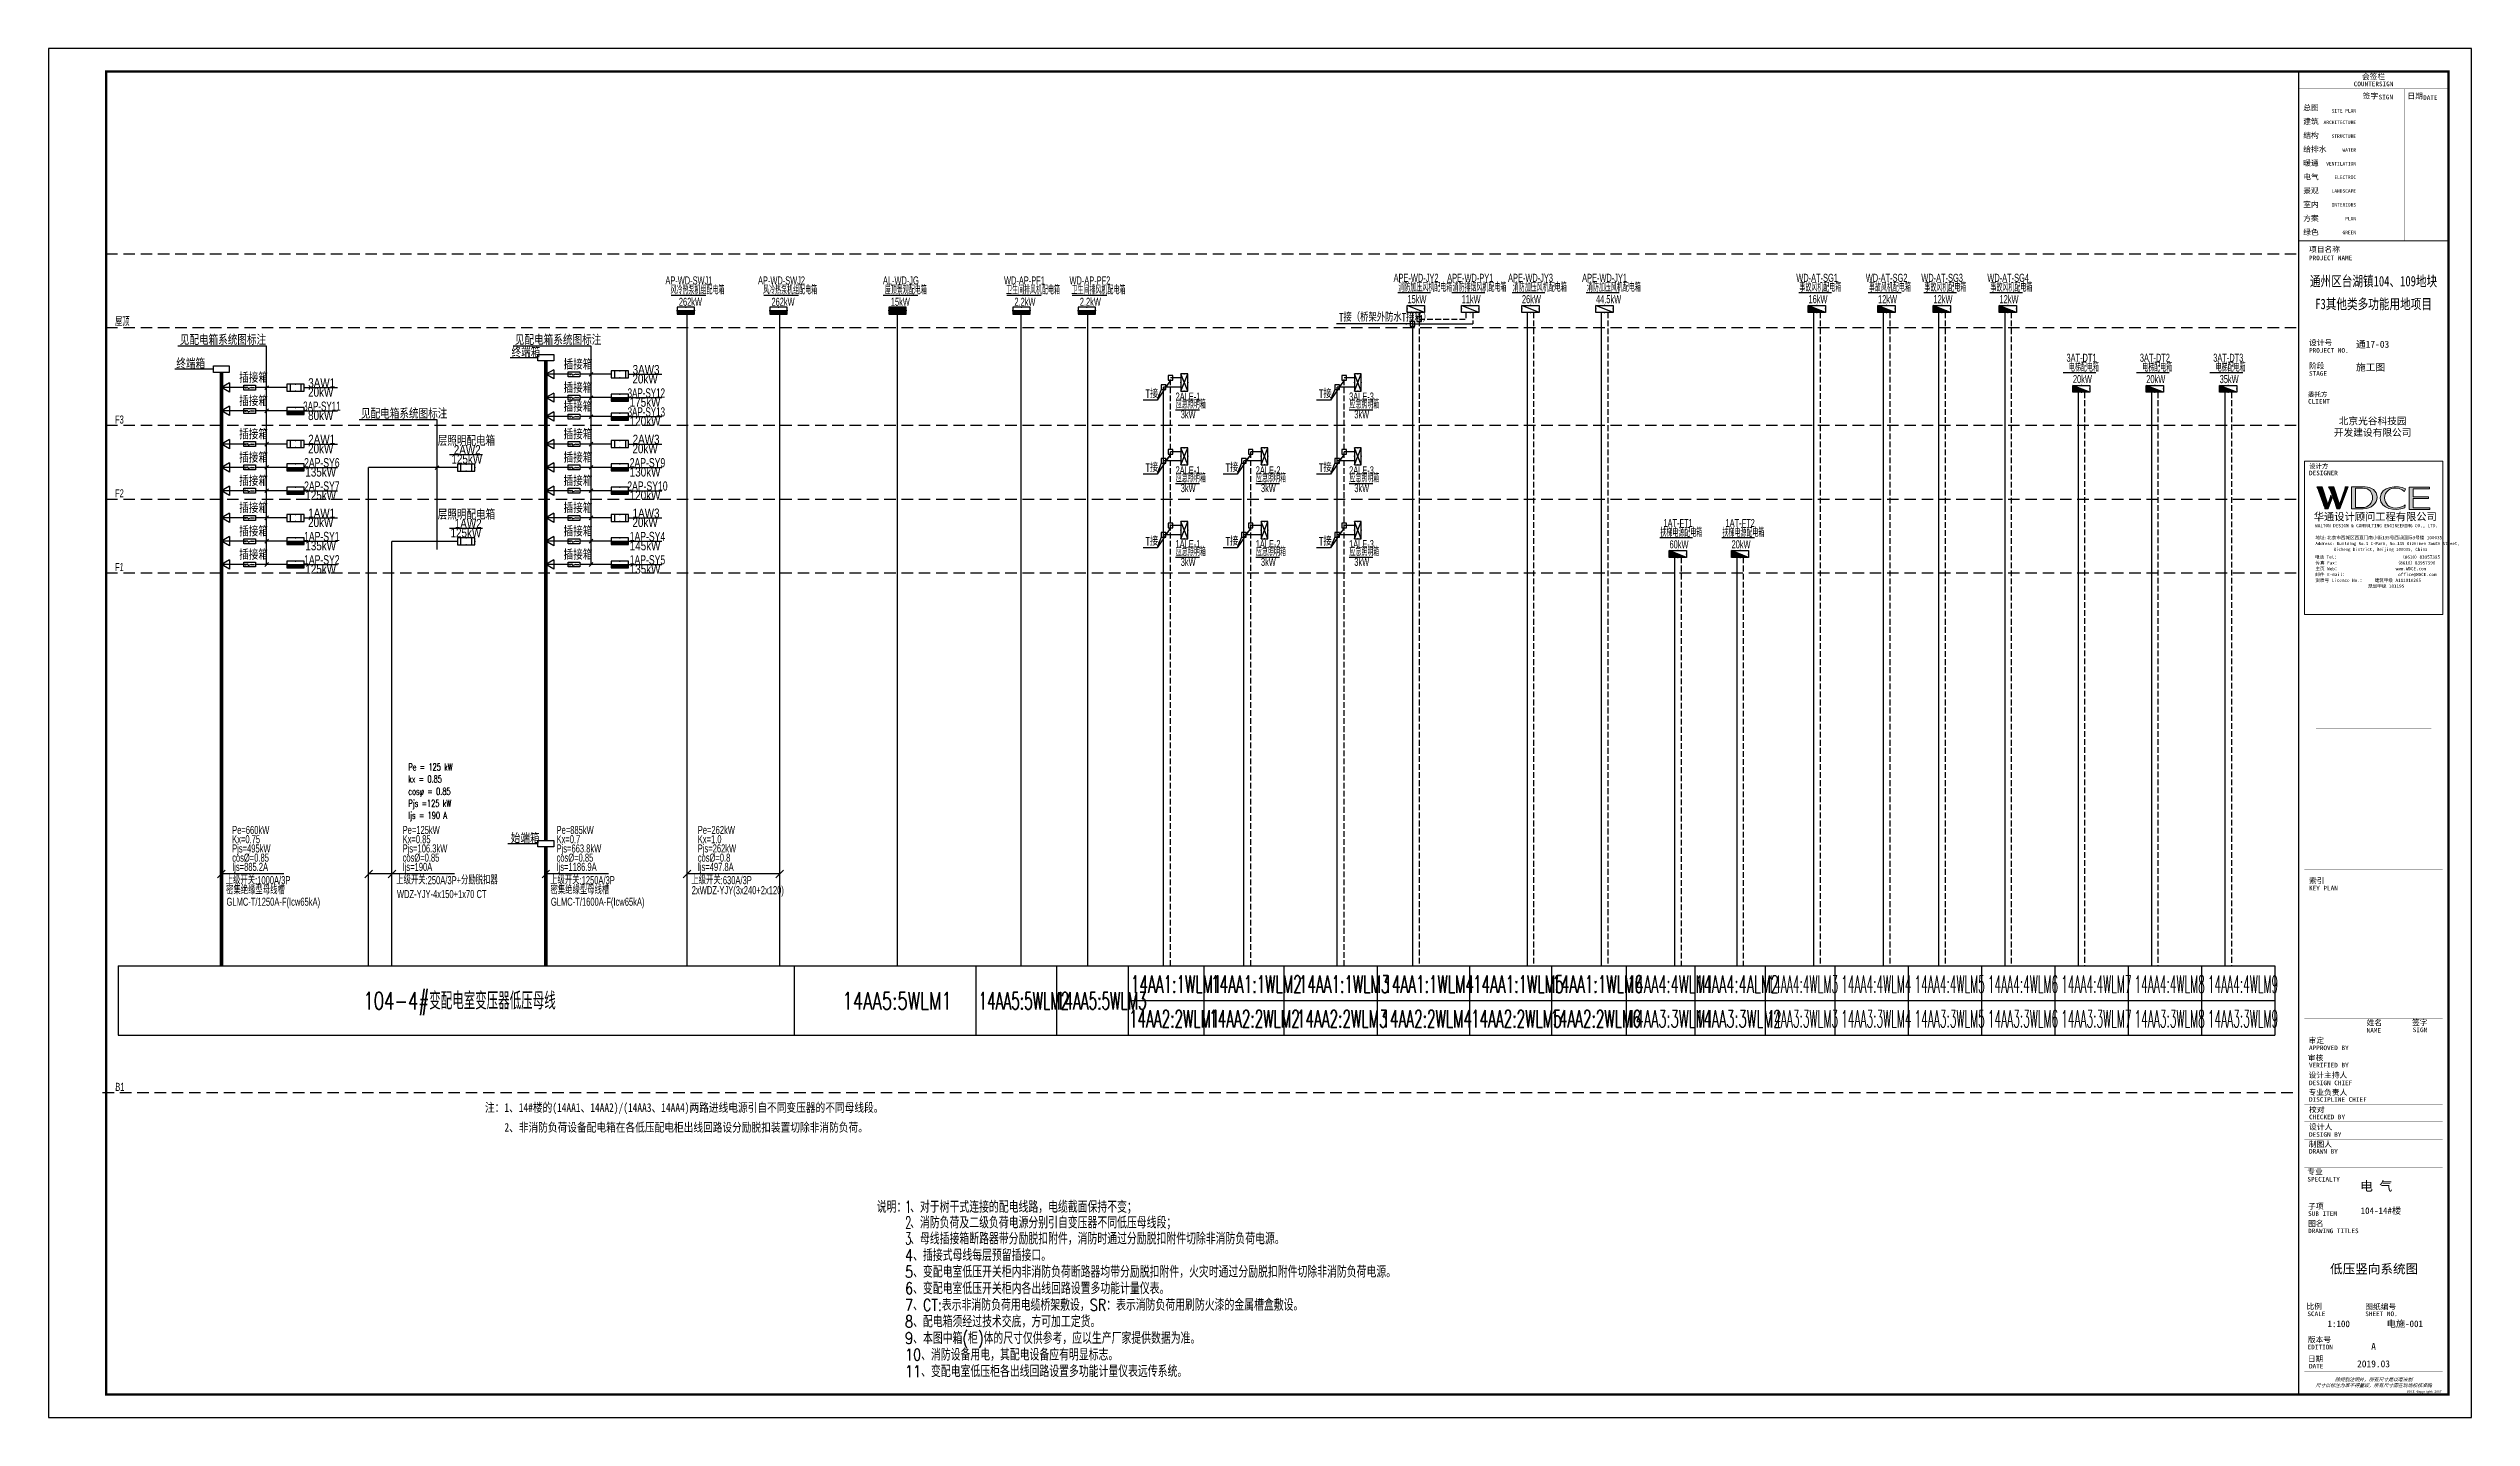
# Model space of a CAD drawing. Extents: x -118086 to 144314, y -110039 to 305761.
# Drawn here: x 27084 to 132184, y 246361 to 305761 of the extents above; entities that cross this region are included whole.
import ezdxf
from ezdxf.enums import TextEntityAlignment as Align

# ---------------------------------------------------------------- set-up
doc = ezdxf.new("R2010")
doc.units = 0
doc.header["$LTSCALE"] = 1000
doc.linetypes.add('20-HIDDEN', pattern=[0.75, 0.5, -0.25])
doc.linetypes.add('DASH', pattern=[0.35, 0.25, -0.1])
doc.layers.get('0').update_dxf_attribs({"linetype": 'CONTINUOUS'})
doc.layers.get('Defpoints').update_dxf_attribs({"linetype": 'CONTINUOUS'})
for name, color, linetype in [('EL-1', 4, 'DASH'), ('EL-SYSTEM', 4, 'CONTINUOUS'), ('ELEC-text', 7, 'CONTINUOUS'), ('EQUIP', 3, 'CONTINUOUS'), ('EQUIP-箱柜', 3, 'CONTINUOUS'), ('SHEET_LINE', 6, 'CONTINUOUS'), ('SIG_TEXT', 7, 'CONTINUOUS'), ('TEL_LEAD', 3, 'CONTINUOUS'), ('TEL_TEXT', 3, 'CONTINUOUS'), ('TEL_TITLE', 7, 'CONTINUOUS'), ('WIRE-动力', 50, 'CONTINUOUS'), ('WIRE-照明', 1, 'CONTINUOUS'), ('内审意见修改', 2, 'CONTINUOUS'), ('字', 7, 'CONTINUOUS')]:
    doc.layers.add(name, color=color, linetype=linetype)
doc.styles.add('_COMPLEX', font='ros.shx', dxfattribs={"width": 0.6, "bigfont": 'jd.shx'})
doc.styles.add('_HZTXT', font='ROS', dxfattribs={"width": 0.8, "bigfont": 'JD'})
doc.styles.add('_TCH_LABEL', font='COMPLEX', dxfattribs={"bigfont": 'GBCBIG'})
doc.styles.add('_TEL_DIM', font='ROMANS2', dxfattribs={"width": 0.8, "height": 3.5, "bigfont": 'HZDF2'})
doc.styles.add('B', font='ros.shx', dxfattribs={"width": 0.8, "bigfont": 'jd.shx'})
doc.styles.add('EL-STANDARD', font='ROMANS2', dxfattribs={"width": 0.7, "bigfont": 'HZDF2'})
doc.styles.add('JD', font='ros.shx', dxfattribs={"width": 0.8, "height": 600, "bigfont": 'hztxt.shx'})
doc.styles.add('华文细黑', font='STXIHEI.TTF')
doc.styles.add('图签信息$0$hwxh', font='STXIHEI.TTF')
doc.styles.add('图签信息$0$华文细黑', font='STXIHEI.TTF', dxfattribs={"height": 10})
doc.styles.add('黑体', font='simhei.ttf', dxfattribs={"width": 0.8})

msp = doc.modelspace()

# ---------------------------------------------------------------- texts
at = {"ltscale": 100, "style": 'EL-STANDARD'}
for s, width, p in [('104-4#变配电室变压器低压母线', 0.7, (40742, 264067)), ('14AA1:1WLM1', 0.58, (74034, 264788)), ('14AA1:1WLM2', 0.58, (77511, 264788)), ('14AA1:1WLM3', 0.58, (81317, 264788)), ('14AA1:1WLM4', 0.58, (84985, 264788)), ('14AA1:1WLM5', 0.58, (88872, 264788)), ('14AA1:1WLM6', 0.58, (92309, 264788)), ('14AA4:4WLM1', 0.55, (95571, 264788)), ('14AA4:4ALM2', 0.55, (98516, 264788)), ('14AA4:4WLM3', 0.45, (101653, 264788)), ('14AA4:4WLM4', 0.45, (104835, 264788)), ('14AA4:4WLM5', 0.45, (108018, 264788)), ('14AA4:4WLM6', 0.45, (111200, 264788)), ('14AA4:4WLM7', 0.45, (114383, 264788)), ('14AA4:4WLM8', 0.45, (117565, 264788)), ('14AA4:4WLM9', 0.45, (120747, 264788)), ('14AA5:5WLM1', 0.7, (61521, 264066)), ('14AA5:5WLM2', 0.58, (67427, 264066)), ('14AA5:5WLM3', 0.58, (70784, 264066)), ('14AA2:2WLM1', 0.58, (73950, 263288)), ('14AA2:2WLM2', 0.58, (77428, 263288)), ('14AA2:2WLM3', 0.58, (81234, 263288)), ('14AA2:2WLM4', 0.58, (84901, 263288)), ('14AA2:2WLM5', 0.58, (88788, 263288)), ('14AA2:2WLM6', 0.58, (92225, 263288)), ('14AA3:3WLM1', 0.55, (95571, 263288)), ('14AA3:3WLM2', 0.55, (98516, 263288)), ('14AA3:3WLM3', 0.45, (101653, 263288)), ('14AA3:3WLM4', 0.45, (104835, 263288)), ('14AA3:3WLM5', 0.45, (108018, 263288)), ('14AA3:3WLM6', 0.45, (111200, 263288)), ('14AA3:3WLM7', 0.45, (114383, 263288)), ('14AA3:3WLM8', 0.45, (117565, 263288)), ('14AA3:3WLM9', 0.45, (120747, 263288))]:
    msp.add_text(s, height=750, dxfattribs=dict(at, width=width)).set_placement(p)
at = {"layer": 'ELEC-text', "style": '_HZTXT', "width": 0.8}
for s, p in [('见配电箱系统图标注', (32781, 292900)), ('见配电箱系统图标注', (47318, 292900)), ('终端箱', (32631, 291867)), ('终端箱', (47169, 292363)), ('插接箱', (49429, 291834)), ('插接箱', (35358, 291259)), ('插接箱', (49429, 290823)), ('插接箱', (35358, 290247)), ('见配电箱系统图标注', (40641, 289700)), ('插接箱', (49429, 290001)), ('插接箱', (35358, 288806)), ('插接箱', (49429, 288806)), ('插接箱', (35358, 287794)), ('插接箱', (49429, 287794)), ('插接箱', (35358, 286782)), ('插接箱', (49429, 286782)), ('插接箱', (35358, 285606)), ('插接箱', (49429, 285606)), ('插接箱', (35358, 284594)), ('插接箱', (49429, 284594)), ('插接箱', (35358, 283582)), ('插接箱', (49429, 283582)), ('始端箱', (47138, 271276))]:
    msp.add_text(s, height=400, dxfattribs=at).set_placement(p)
at = {"layer": 'ELEC-text', "style": '_HZTXT'}
for s, width, p in [('3AW1 ', 0.8, (38994, 291252)), ('20kW', 0.8, (52962, 291425)), ('3AW3 ', 0.8, (53065, 291828)), ('3AP-SY11 ', 0.65, (38994, 290241)), ('20kW', 0.8, (38892, 290850)), ('3AP-SY12 ', 0.65, (53065, 290816)), ('3AP-SY13 ', 0.65, (53065, 289994)), ('2AP-SY6 ', 0.7, (38994, 287788)), ('20kW', 0.8, (38892, 288397)), ('2AW1 ', 0.8, (38994, 288800)), ('层照明配电箱', 0.8, (45215, 288723)), ('2AW2', 0.8, (45247, 288350)), ('2AP-SY9', 0.7, (53065, 287788)), ('20kW', 0.8, (52962, 288397)), ('2AW3 ', 0.8, (53065, 288800)), ('2AP-SY7 ', 0.7, (38994, 286776)), ('2AP-SY10', 0.7, (53065, 286776)), ('20kW', 0.8, (38892, 285197)), ('1AW1 ', 0.8, (38994, 285599)), ('层照明配电箱', 0.8, (45215, 285523)), ('1AW2', 0.8, (45291, 285150)), ('20kW', 0.8, (52962, 285197)), ('1AW3 ', 0.8, (53065, 285599)), ('1AP-SY1 ', 0.7, (38994, 284588)), ('1AP-SY2 ', 0.7, (38994, 283576)), ('1AP-SY4', 0.7, (53065, 284588)), ('1AP-SY5', 0.7, (53065, 283576))]:
    msp.add_text(s, height=400, dxfattribs=dict(at, width=width)).set_placement(p, align=Align.MIDDLE_CENTER)
at = {"layer": 'SIG_TEXT', "style": '_TEL_DIM', "width": 0.7}
for s, p in [('cosφ = 0.85', (42693, 273385)), ('kx = 0.85', (42693, 273910)), ('Pjs =125 kW', (42693, 272860)), ('Ijs = 190 A', (42693, 272335))]:
    msp.add_text(s, height=300, dxfattribs=at).set_placement(p)
at = {"layer": 'TEL_LEAD', "color": 7, "style": '_TEL_DIM', "width": 0.8}
for s, height, p in [('T接（桥架外防水T接箱）', 347.24, (83064, 293916)), ('T接', 347.2, (74668, 290597)), ('T接', 347.2, (82195, 290597)), ('T接', 347.2, (74668, 287397)), ('T接', 347.2, (78145, 287397)), ('T接', 347.2, (82195, 287397)), ('T接', 347.2, (74668, 284196)), ('T接', 347.2, (78145, 284196)), ('T接', 347.2, (82195, 284196))]:
    msp.add_text(s, height=height, dxfattribs=at).set_placement(p)
at = {"layer": 'TEL_TEXT', "color": 7, "style": 'JD', "width": 0.55}
for s, p in [('AP-WD-SWJ1', (54863, 295696)), ('AP-WD-SWJ2', (58880, 295696)), ('WD-AP-PF1', (69417, 295696)), ('WD-AP-PF2', (72255, 295696)), ('APE-WD-JY2', (86403, 295810)), ('APE-WD-PY1', (88754, 295810)), ('APE-WD-JY3', (91368, 295810)), ('APE-WD-JY1', (94581, 295810)), ('WD-AT-SG1', (103798, 295810)), ('WD-AT-SG2', (106814, 295810)), ('WD-AT-SG3', (109220, 295810)), ('WD-AT-SG4', (112085, 295810)), ('3AT-DT1', (115267, 292342)), ('3AT-DT2', (118450, 292342)), ('3AT-DT3', (121632, 292342)), ('2ALE-1', (76509, 290658)), ('3ALE-3', (84036, 290658)), ('2ALE-1', (76509, 287458)), ('2ALE-2', (79987, 287458)), ('2ALE-3', (84036, 287458)), ('1AT-FT1', (97769, 285172)), ('1AT-FT2', (100462, 285172)), ('1ALE-1', (76509, 284258)), ('1ALE-2', (79987, 284258)), ('1ALE-3', (84036, 284258))]:
    msp.add_text(s, height=350, dxfattribs=at).set_placement(p, align=Align.MIDDLE_CENTER)
for s, p in [('风冷热泵机组配电箱', (54067, 295095)), ('风冷热泵机组配电箱', (58084, 295095)), ('屋顶景观配电箱', (63361, 295095)), ('卫生间排风机配电箱', (68621, 295095)), ('卫生间排风机配电箱', (71458, 295095)), ('消防加压风机配电箱', (85634, 295209)), ('消防排烟风机配电箱', (87984, 295209)), ('消防加压风机配电箱', (90599, 295209)), ('消防加压风机配电箱', (93812, 295209)), ('事故风机配电箱', (103028, 295209)), ('事故风机配电箱', (106045, 295209)), ('事故风机配电箱', (108451, 295209)), ('事故风机配电箱', (111316, 295209)), ('262kW', (54429, 294594)), ('262kW', (58446, 294594)), ('15kW', (63623, 294594)), ('2.2kW', (68982, 294594)), ('2.2kW', (71820, 294594)), ('15kW', (86030, 294708)), ('11kW', (88381, 294708)), ('26kW', (90996, 294708)), ('44.5kW', (94209, 294708)), ('16kW', (103425, 294708)), ('12kW', (106442, 294708)), ('12kW', (108848, 294708)), ('12kW', (111712, 294708)), ('电梯配电箱', (114721, 291742)), ('20kW', (114895, 291241)), ('电梯配电箱', (117903, 291742)), ('20kW', (118077, 291241)), ('电梯配电箱', (121086, 291742)), ('35kW', (121260, 291241)), ('应急照明箱', (75984, 290139)), ('3kW', (76198, 289712)), ('应急照明箱', (83511, 290139)), ('3kW', (83725, 289712)), ('应急照明箱', (75984, 286939)), ('应急照明箱', (79461, 286939)), ('应急照明箱', (83511, 286939)), ('3kW', (76198, 286511)), ('3kW', (79676, 286511)), ('3kW', (83725, 286511)), ('扶梯电源配电箱', (97000, 284572)), ('扶梯电源配电箱', (99692, 284572)), ('应急照明箱', (75984, 283739)), ('应急照明箱', (79461, 283739)), ('应急照明箱', (83511, 283739)), ('60kW', (97397, 284071)), ('20kW', (100089, 284071)), ('3kW', (76198, 283311)), ('3kW', (79676, 283311)), ('3kW', (83725, 283311))]:
    msp.add_text(s, height=350, dxfattribs=at).set_placement(p)
at = {"layer": 'TEL_TEXT', "linetype": 'Continuous', "style": 'B', "oblique": 0.7, "width": 0.7}
for s, p in [('屋顶', (29967, 293722)), ('F3', (29967, 289485)), ('F2', (29967, 286284)), ('F1', (29967, 283084)), ('B1', (29978, 260533))]:
    msp.add_text(s, height=350, dxfattribs=at).set_placement(p)
at = {"layer": 'TEL_TEXT', "ltscale": 2, "style": '_COMPLEX', "width": 0.7}
for s, p in [('Kx=0.75', (35052, 271278)), ('Pjs=495kW', (35052, 270878)), ('Kx=0.85', (42446, 271278)), ('Pjs=106.3kW', (42446, 270878)), ('Kx=0.7', (49123, 271278)), ('Pjs=663.8kW', (49123, 270878)), ('Pe=262kW', (55248, 271678)), ('Kx=1.0', (55248, 271278)), ('Pjs=262kW', (55248, 270878)), ('cos%%C=0.85', (35052, 270478)), ('Ijs=885.2A', (35052, 270078)), ('cos%%C=0.85', (42446, 270478)), ('Ijs=190A', (42446, 270078)), ('cos%%C=0.85', (49123, 270478)), ('Ijs=1186.9A', (49123, 270078)), ('cos%%C=0.8', (55248, 270478)), ('Ijs=497.8A', (55248, 270078)), ('密集绝缘型母线槽', (34789, 269067)), ('密集绝缘型母线槽', (48860, 269067)), ('上级开关:630A/3P', (54970, 269501)), ('2xWDZ-YJY(3x240+2x120)', (54986, 269067))]:
    msp.add_text(s, height=350, dxfattribs=at).set_placement(p)
at = {"layer": 'TEL_TEXT'}
for s, height, style, width, p in [('注：1、14#楼的(14AA1、14AA2)/(14AA3、14AA4)两路进线电源引自不同变压器的不同母线段。', 375.53, '黑体', 0.8, (46017, 259622)), ('2、非消防负荷设备配电箱在各低压配电柜出线回路设分励脱扣装置切除非消防负荷。', 375.53, '黑体', 0.8, (46860, 258763)), ('说明：', 509, '_TEL_DIM', 0.8, (63014, 255246)), ('1', 513, '_TEL_DIM', 0.64, (64238, 255246)), ('、对于树干式连接的配电线路，电缆截面保持不变；', 508.96, '_TEL_DIM', 0.8, (64457, 255246)), ('2', 513, '_TEL_DIM', 0.64, (64238, 254565)), ('3', 513, '_TEL_DIM', 0.64, (64238, 253870)), ('、母线插接箱断路器带分励脱扣附件，消防时通过分励脱扣附件切除非消防负荷电源。', 508.96, '_TEL_DIM', 0.8, (64457, 253870)), ('4、插接式母线每层预留插接口。', 508.96, '_TEL_DIM', 0.8, (64238, 253151)), ('5、变配电室低压开关柜内非消防负荷断路器均带分励脱扣附件，火灾时通过分励脱扣附件切除非消防负荷电源。', 508.96, '_TEL_DIM', 0.8, (64238, 252432)), ('6、变配电室低压开关柜内各出线回路设置多功能计量仪表。', 508.96, '_TEL_DIM', 0.8, (64238, 251712)), ('7、CT:表示非消防负荷用电缆桥架敷设，SR：表示消防负荷用刷防火漆的金属槽盒敷设。', 508.96, '_TEL_DIM', 0.8, (64238, 250993)), ('8、配电箱须经过技术交底，方可加工定货。', 508.96, '_TEL_DIM', 0.8, (64238, 250273)), ('9、本图中箱(柜)体的尺寸仅供参考，应以生产厂家提供数据为准。', 508.96, '_TEL_DIM', 0.8, (64238, 249554)), ('10、消防设备用电，其配电设备应有明显标志。', 508.96, '_TEL_DIM', 0.8, (64238, 248834))]:
    msp.add_text(s, height=height, dxfattribs=dict(at, style=style, width=width)).set_placement(p)
at = {"layer": 'TEL_TEXT', "color": 6, "style": '_TEL_DIM', "width": 0.8}
msp.add_text('、消防负荷及二级负荷电源分别引自变压器不同低压母线段；', height=508.96, dxfattribs=at).set_placement((64457, 254565))
at = {"layer": '内审意见修改', "color": 2, "style": 'JD', "width": 0.55}
msp.add_text('AL-WD-JG', height=350, dxfattribs=at).set_placement((64057, 295696), align=Align.MIDDLE_CENTER)
at = {"layer": '内审意见修改', "style": '_HZTXT', "width": 0.8}
for s, p in [('175kW', (52962, 290414)), ('80kW', (38892, 289838)), ('120kW', (52962, 289592)), ('125kW', (45230, 287947)), ('135kW', (38892, 287385)), ('130kW', (52962, 287385)), ('125kW', (38892, 286373)), ('120kW', (52962, 286373)), ('125kW', (45189, 284747)), ('135kW', (38892, 284185)), ('145kW', (52962, 284185)), ('125kW', (38892, 283173)), ('135kW', (52962, 283173))]:
    msp.add_text(s, height=400, dxfattribs=at).set_placement(p, align=Align.MIDDLE_CENTER)
at = {"layer": '内审意见修改', "style": '_TEL_DIM'}
for s, height, width, p in [('Pe = 125 kW', 300, 0.7, (42693, 274435)), ('11、变配电室低压柜各出线回路设置多功能计量仪表远传系统。', 508.96, 0.8, (64238, 248115))]:
    msp.add_text(s, height=height, dxfattribs=dict(at, width=width)).set_placement(p)
at = {"layer": '内审意见修改', "ltscale": 2, "style": '_COMPLEX', "width": 0.7}
for s, p in [('Pe=660kW', (35052, 271678)), ('Pe=125kW', (42446, 271678)), ('Pe=885kW', (49123, 271678)), ('上级开关:1000A/3P', (34774, 269501)), ('上级开关:250A/3P+分励脱扣器', (42168, 269501)), ('WDZ-YJY-4x150+1x70 CT', (42200, 268899)), ('上级开关:1250A/3P', (48845, 269501)), ('GLMC-T/1250A-F(Icw65kA)', (34806, 268565)), ('GLMC-T/1600A-F(Icw65kA)', (48877, 268565))]:
    msp.add_text(s, height=350, dxfattribs=at).set_placement(p)
at = {"layer": '字', "style": '华文细黑'}
for s, height, p in [('电 气', 407.8, (127352, 256199)), ('104-14#楼', 285.4, (127373, 255195)), ('1:100', 285.4, (125937, 250284)), ('电施-001', 285.4, (128502, 250284))]:
    msp.add_text(s, height=height, dxfattribs=at).set_placement(p)
at = {"layer": '字', "insert": (127958, 252791), "char_height": 400, "width": 78154.16, "attachment_point": 5, "style": '华文细黑'}
msp.add_mtext('低压竖向系统图', dxfattribs=at)

# ---------------------------------------------------------------- blocks, each defined once
blk = doc.blocks.new('*X6')
at = {"color": 0}
for p, q in [((-250, 33), (-83, 200)), ((-250, 68), (-118, 200)), ((-250, 104), (-154, 200)), ((-250, 139), (-189, 200)), ((-250, 174), (-224, 200)), ((-247, 0), (-47, 200)), ((-212, 0), (-12, 200)), ((-177, 0), (23, 200)), ((-141, 0), (59, 200)), ((-106, 0), (94, 200)), ((-71, 0), (129, 200)), ((-35, 0), (165, 200)), ((0, 0), (200, 200)), ((35, 0), (235, 200)), ((71, 0), (250, 179)), ((106, 0), (250, 144)), ((141, 0), (250, 109)), ((177, 0), (250, 73)), ((212, 0), (250, 38)), ((247, 0), (250, 3))]:
    blk.add_line(p, q, dxfattribs=at)
blk = doc.blocks.new('$equip$00001421')
for p, q in [((0.75, 0.6), (-0.75, 0.6)), ((-0.75, 0.6), (-0.75, 0)), ((-0.75, 0), (0.75, 0)), ((0.75, 0), (0.75, 0.6))]:
    blk.add_line(p, q)
at = {"const_width": 0.6}
blk.add_lwpolyline([(-0.75, 0.3), (0.75, 0.3)], dxfattribs=at)
for p in [(-0.75, 0.3), (0, 0.6), (0, 0), (0.75, 0.3)]:
    blk.add_point(p)
at = {"xscale": 0.00300000000061118, "yscale": 0.00300000000061118, "zscale": 0.00300000000061118}
blk.add_blockref('*X6', (0, 0), dxfattribs=at)
at = {"style": '_TCH_LABEL', "flags": 9}
blk.add_attdef('A', (0, 0), '', height=0.00002, dxfattribs=at)
blk = doc.blocks.new('$equip$00001416')
for p, q in [((0.75, 0.6), (-0.75, 0.6)), ((-0.75, 0), (0.75, 0.6)), ((-0.75, 0.6), (-0.75, 0)), ((-0.75, 0), (0.75, 0)), ((0.75, 0), (0.75, 0.6))]:
    blk.add_line(p, q)
for p in [(-0.75, 0.3), (0, 0.6), (0, 0), (0.75, 0.3)]:
    blk.add_point(p)
at = {"style": '_TCH_LABEL', "flags": 9}
blk.add_attdef('A', (0, 0), '', height=0.00002, dxfattribs=at)
blk = doc.blocks.new('$equip$00001424')
for p, q in [((-0.75, 0), (0.75, 0.6)), ((-0.75, 0.6), (0.75, 0)), ((0.75, 0.6), (-0.75, 0.6)), ((-0.75, 0.6), (-0.75, 0)), ((-0.75, 0), (0.75, 0)), ((0.75, 0), (0.75, 0.6))]:
    blk.add_line(p, q)
for p in [(-0.75, 0.3), (0, 0.6), (0, 0), (0.75, 0.3)]:
    blk.add_point(p)
at = {"style": '_TCH_LABEL', "flags": 9}
blk.add_attdef('A', (0, 0), '', height=0.00002, dxfattribs=at)
blk = doc.blocks.new('*X4')
at = {"color": 0}
for p, q in [((-250, 33), (-183, 100)), ((-250, 68), (-218, 100)), ((-247, 0), (-147, 100)), ((-212, 0), (-112, 100)), ((-177, 0), (-77, 100)), ((-141, 0), (-41, 100)), ((-106, 0), (-6, 100)), ((-71, 0), (29, 100)), ((-35, 0), (65, 100)), ((0, 0), (100, 100)), ((35, 0), (135, 100)), ((71, 0), (171, 100)), ((106, 0), (206, 100)), ((141, 0), (241, 100)), ((177, 0), (250, 73)), ((212, 0), (250, 38)), ((247, 0), (250, 3))]:
    blk.add_line(p, q, dxfattribs=at)
blk = doc.blocks.new('$equip$00001414')
for p, q in [((0.75, 0.6), (-0.75, 0.6)), ((-0.75, 0.6), (-0.75, 0)), ((-0.75, 0.3), (0.75, 0.3)), ((-0.75, 0), (0.75, 0)), ((0.75, 0), (0.75, 0.6))]:
    blk.add_line(p, q)
at = {"const_width": 0.3}
blk.add_lwpolyline([(-0.75, 0.15), (0.75, 0.15)], dxfattribs=at)
for p in [(-0.75, 0.3), (0, 0.6), (0, 0), (0.75, 0.3)]:
    blk.add_point(p)
at = {"xscale": 0.00300000000061118, "yscale": 0.00300000000061118, "zscale": 0.00300000000061118}
blk.add_blockref('*X4', (0, 0), dxfattribs=at)
at = {"style": '_TCH_LABEL', "flags": 9}
blk.add_attdef('A', (0, 0), '', height=0.00002, dxfattribs=at)
blk = doc.blocks.new('A$C12F9105F')
at = {"layer": 'EQUIP-箱柜'}
for p, q in [((262, 180), (69, 180)), ((95, 138), (127, 222)), ((120, 138), (152, 222)), ((145, 138), (177, 222)), ((262, 180), (223, 219)), ((262, 180), (223, 141)), ((262, 180), (301, 219)), ((262, 180), (301, 141)), ((528, 180), (282, 83)), ((528, 180), (771, 180))]:
    blk.add_line(p, q, dxfattribs=at)
blk.add_lwpolyline([(0, 0), (0, 360), (840, 360), (840, 0)], close=True, dxfattribs=at)
blk = doc.blocks.new('$equip$00001428')
for p, q in [((0.75, 0.6), (-0.75, 0.6)), ((-0.75, 0.6), (-0.75, 0)), ((-0.75, 0), (0.75, 0)), ((-0.47, 0.6), (-0.47, 0)), ((0.47, 0.6), (0.47, 0)), ((0.75, 0), (0.75, 0.6))]:
    blk.add_line(p, q)
for p in [(-0.75, 0.3), (0, 0.6), (0, 0), (0.75, 0.3)]:
    blk.add_point(p)
at = {"style": '_TCH_LABEL', "flags": 9}
blk.add_attdef('A', (0, 0), '', height=0.00002, dxfattribs=at)
blk = doc.blocks.new('*X62')
at = {"color": 0}
for p, q in [((-247, 0), (-246, 2)), ((-212, 0), (-187, 25)), ((-177, 0), (-128, 49)), ((-141, 0), (-69, 72)), ((-106, 0), (-10, 96)), ((-71, 0), (49, 120)), ((-35, 0), (108, 143)), ((0, 0), (167, 167)), ((35, 0), (226, 190)), ((71, 0), (250, 179)), ((106, 0), (250, 144)), ((141, 0), (250, 109)), ((177, 0), (250, 73)), ((212, 0), (250, 38)), ((247, 0), (250, 3))]:
    blk.add_line(p, q, dxfattribs=at)
blk = doc.blocks.new('$equip$00001425')
for p, q in [((-0.75, 0), (0.75, 0.6)), ((0.75, 0.6), (-0.75, 0.6)), ((-0.75, 0.6), (-0.75, 0)), ((-0.75, 0), (0.75, 0)), ((0.75, 0), (0.75, 0.6))]:
    blk.add_line(p, q)
for p in [(-0.75, 0.3), (0, 0.6), (0, 0), (0.75, 0.3)]:
    blk.add_point(p)
blk.add_solid([(-0.75, 0), (0.75, 0), (0.75, 0.6)])
at = {"xscale": 0.00300000000061118, "yscale": 0.00300000000061118, "zscale": 0.00300000000061118}
blk.add_blockref('*X62', (0, 0), dxfattribs=at)
at = {"style": '_TCH_LABEL', "flags": 9}
blk.add_attdef('A', (0, 0), '', height=0.00002, dxfattribs=at)
blk = doc.blocks.new('图签信息$0$WDCE Copyright200X')
at = {"const_width": 0.016}
blk.add_lwpolyline([(-10.6, 1.3, 1), (-11.4, 1.3, 1)], format="xyb", close=True, dxfattribs=at)
at = {"style": '图签信息$0$华文细黑'}
for s, p in [('WDCE ', (-11.5, 0.5)), ('     Copyright ', (-3.5, 0.5))]:
    blk.add_text(s, height=1, dxfattribs=at).set_placement(p, align=Align.BOTTOM_RIGHT)
blk.add_text('c', height=0.6, dxfattribs=at).set_placement((-11, 1.3), align=Align.MIDDLE_CENTER)
blk.add_attdef('200X', text='', height=1, dxfattribs=at).set_placement((-0.5, 0.5), align=Align.BOTTOM_RIGHT)
blk = doc.blocks.new('图签信息$0$logo2')
h = blk.add_hatch(color=7)
h.paths.add_polyline_path([(19.02, -7.36), (15.84, -7.36), (15.84, -3.97), (18.97, -3.97), (18.97, -4.24), (16.46, -4.24), (16.46, -5.45), (18.81, -5.45), (18.81, -5.69), (16.47, -5.69), (16.47, -7.12), (19.02, -7.12)])
edge = h.paths.add_edge_path()
edge.add_spline(control_points=[(15.26, -4.21), (15.26, -4.21), (15.13, -4.65), (15.13, -4.65), (15.13, -4.65), (14.62, -4.1), (13.73, -4.1), (13.04, -4.1), (12.07, -4.54), (12.08, -5.62), (12.08, -6.49), (12.77, -7.16), (13.73, -7.17), (14.66, -7.17), (15.23, -6.68), (15.23, -6.68), (15.23, -6.68), (15.16, -7.11), (15.16, -7.11), (13.63, -7.7), (11.42, -7.29), (11.41, -5.64), (11.4, -3.72), (14.16, -3.66), (15.26, -4.21)], knot_values=[0, 0, 0, 0, 1, 1, 1, 2, 2, 2, 3, 3, 3, 4, 4, 4, 5, 5, 5, 6, 6, 6, 7, 7, 7, 8, 8, 8, 8], degree=3, periodic=0)
edge = h.paths.add_edge_path(flags=16)
edge.add_spline(control_points=[(10.23, -5.57), (10.23, -5.16), (10.12, -4.83), (9.9, -4.58), (9.63, -4.27), (9.23, -4.12), (8.69, -4.12), (8.69, -4.12), (7.64, -4.12), (7.64, -4.12), (7.64, -4.12), (7.64, -7.1), (7.64, -7.1), (7.64, -7.1), (8.66, -7.1), (8.66, -7.1), (9.13, -7.1), (9.52, -6.93), (9.82, -6.6), (10.09, -6.31), (10.23, -5.96), (10.23, -5.57)], knot_values=[0, 0, 0, 0, 1, 1, 1, 2, 2, 2, 3, 3, 3, 4, 4, 4, 5, 5, 5, 6, 6, 6, 7, 7, 7, 7], degree=3, periodic=0)
edge = h.paths.add_edge_path()
edge.add_spline(control_points=[(10.92, -5.51), (10.92, -5.96), (10.72, -6.37), (10.34, -6.72), (9.92, -7.1), (9.41, -7.29), (8.82, -7.29), (8.82, -7.29), (7.03, -7.29), (7.03, -7.29), (7.03, -7.29), (7.03, -3.92), (7.03, -3.92), (7.03, -3.92), (9.1, -3.92), (9.1, -3.92), (9.59, -3.92), (10.01, -4.06), (10.36, -4.34), (10.73, -4.64), (10.92, -5.03), (10.92, -5.51)], knot_values=[0, 0, 0, 0, 1, 1, 1, 2, 2, 2, 3, 3, 3, 4, 4, 4, 5, 5, 5, 6, 6, 6, 7, 7, 7, 7], degree=3, periodic=0)
at = {"lineweight": 0}
blk.add_lwpolyline([(19.02, -7.36), (15.84, -7.36), (15.84, -3.97), (18.97, -3.97), (18.97, -4.24), (16.46, -4.24), (16.46, -5.45), (18.81, -5.45), (18.81, -5.69), (16.47, -5.69), (16.47, -7.12), (19.02, -7.12), (19.02, -7.36)], dxfattribs=at)
for points, knots in [([(15.26, -4.21), (15.26, -4.21), (15.13, -4.65), (15.13, -4.65), (15.13, -4.65), (14.62, -4.1), (13.73, -4.1), (13.04, -4.1), (12.07, -4.54), (12.08, -5.62), (12.08, -6.49), (12.77, -7.16), (13.73, -7.17), (14.66, -7.17), (15.23, -6.68), (15.23, -6.68), (15.23, -6.68), (15.16, -7.11), (15.16, -7.11), (13.63, -7.7), (11.42, -7.29), (11.41, -5.64), (11.4, -3.72), (14.16, -3.66), (15.26, -4.21)], [0, 0, 0, 0, 1, 1, 1, 2, 2, 2, 3, 3, 3, 4, 4, 4, 5, 5, 5, 6, 6, 6, 7, 7, 7, 8, 8, 8, 8]), ([(10.92, -5.51), (10.92, -5.96), (10.72, -6.37), (10.34, -6.72), (9.92, -7.1), (9.41, -7.29), (8.82, -7.29), (8.82, -7.29), (7.03, -7.29), (7.03, -7.29), (7.03, -7.29), (7.03, -3.92), (7.03, -3.92), (7.03, -3.92), (9.1, -3.92), (9.1, -3.92), (9.59, -3.92), (10.01, -4.06), (10.36, -4.34), (10.73, -4.64), (10.92, -5.03), (10.92, -5.51)], [0, 0, 0, 0, 1, 1, 1, 2, 2, 2, 3, 3, 3, 4, 4, 4, 5, 5, 5, 6, 6, 6, 7, 7, 7, 7]), ([(10.23, -5.57), (10.23, -5.16), (10.12, -4.83), (9.9, -4.58), (9.63, -4.27), (9.23, -4.12), (8.69, -4.12), (8.69, -4.12), (7.64, -4.12), (7.64, -4.12), (7.64, -4.12), (7.64, -7.1), (7.64, -7.1), (7.64, -7.1), (8.66, -7.1), (8.66, -7.1), (9.13, -7.1), (9.52, -6.93), (9.82, -6.6), (10.09, -6.31), (10.23, -5.96), (10.23, -5.57)], [0, 0, 0, 0, 1, 1, 1, 2, 2, 2, 3, 3, 3, 4, 4, 4, 5, 5, 5, 6, 6, 6, 7, 7, 7, 7])]:
    blk.add_open_spline(points, degree=3, knots=knots, dxfattribs=at)
blk = doc.blocks.new('图签信息$0$logo1')
h = blk.add_hatch(color=8)
edge = h.paths.add_edge_path()
edge.add_spline(control_points=[(3.86, -5.21), (3.63, -5.88), (3.39, -6.56), (3.39, -6.56), (3.39, -6.56), (2.5, -3.91), (2.5, -3.91), (2.5, -3.91), (1.8, -3.91), (1.69, -3.91), (2.02, -4.39), (2.95, -7.27), (2.95, -7.27), (2.95, -7.27), (3.44, -7.27), (3.44, -7.27), (3.44, -7.27), (4.03, -5.66), (4.03, -5.66), (4.03, -5.66), (3.86, -5.21), (3.86, -5.21)], knot_values=[0, 0, 0, 0, 1, 1, 1, 2, 2, 2, 3, 3, 3, 4, 4, 4, 5, 5, 5, 6, 6, 6, 7, 7, 7, 7], degree=3, periodic=0)
h = blk.add_hatch(color=7)
edge = h.paths.add_edge_path()
edge.add_spline(control_points=[(6.04, -3.91), (6.09, -4.1), (5.2, -6.56), (5.2, -6.56), (5.2, -6.56), (4.3, -3.91), (4.3, -3.91), (4.3, -3.91), (3.6, -3.91), (3.49, -3.91), (3.82, -4.39), (4.75, -7.27), (4.75, -7.27), (4.75, -7.27), (5.24, -7.27), (5.24, -7.27), (5.24, -7.27), (6.33, -4.3), (6.33, -4.3), (6.33, -4.3), (6.48, -3.91), (6.48, -3.91), (6.48, -3.91), (6.21, -3.91), (6.04, -3.91)], knot_values=[0, 0, 0, 0, 1, 1, 1, 2, 2, 2, 3, 3, 3, 4, 4, 4, 5, 5, 5, 6, 6, 6, 7, 7, 7, 8, 8, 8, 8], degree=3, periodic=0)
at = {"color": 8, "lineweight": 0}
blk.add_open_spline([(3.86, -5.21), (3.63, -5.88), (3.39, -6.56), (3.39, -6.56), (3.39, -6.56), (2.5, -3.91), (2.5, -3.91), (2.5, -3.91), (1.8, -3.91), (1.69, -3.91), (2.02, -4.39), (2.95, -7.27), (2.95, -7.27), (2.95, -7.27), (3.44, -7.27), (3.44, -7.27), (3.44, -7.27), (4.03, -5.66), (4.03, -5.66), (4.03, -5.66), (3.86, -5.21), (3.86, -5.21)], degree=3, knots=[0, 0, 0, 0, 1, 1, 1, 2, 2, 2, 3, 3, 3, 4, 4, 4, 5, 5, 5, 6, 6, 6, 7, 7, 7, 7], dxfattribs=at)
at = {"lineweight": 0}
blk.add_open_spline([(6.04, -3.91), (6.09, -4.1), (5.2, -6.56), (5.2, -6.56), (5.2, -6.56), (4.3, -3.91), (4.3, -3.91), (4.3, -3.91), (3.6, -3.91), (3.49, -3.91), (3.82, -4.39), (4.75, -7.27), (4.75, -7.27), (4.75, -7.27), (5.24, -7.27), (5.24, -7.27), (5.24, -7.27), (6.33, -4.3), (6.33, -4.3), (6.33, -4.3), (6.48, -3.91), (6.48, -3.91), (6.48, -3.91), (6.21, -3.91), (6.04, -3.91)], degree=3, knots=[0, 0, 0, 0, 1, 1, 1, 2, 2, 2, 3, 3, 3, 4, 4, 4, 5, 5, 5, 6, 6, 6, 7, 7, 7, 8, 8, 8, 8], dxfattribs=at)
blk.add_blockref('图签信息$0$logo2', (0, 0))
blk = doc.blocks.new('图签信息$0$时间-logo')
at = {"layer": 'Defpoints', "lineweight": 0}
blk.add_lwpolyline([(0, -23.46), (-21.17, -23.46), (-21.17, 0), (0, 0), (0, -23.46)], dxfattribs=at)
blk.add_blockref('图签信息$0$logo1', (-20.97, 0))
at = {"style": '图签信息$0$hwxh'}
for s, height, p in [('华通设计顾问工程有限公司 ', 1.15, (-19.73, -9.05)), ('WALTON DESIGN & CONSULTING ENGINEERING CO., LTD.', 0.5, (-19.5, -10.1)), ('电话 Tel：                        （8610）83957395 ', 0.5, (-19.56, -14.91)), ('Address: Building No.3 C-Park, No.135 Xizhimen South Street, ', 0.47, (-19.48, -12.83)), ('地址:北京市西城区西直门南小街135号西派国际3号楼 100035', 0.5, (-19.48, -11.94)), ('Xicheng District, Beijing 100035, China ', 0.47, (-16.69, -13.72)), ('传真 Fax：                      （8610）83957590 ', 0.5, (-19.48, -15.8)), ('主页 Web：                      www.WDCE.com ', 0.5, (-19.48, -16.69)), ('资质号 Licence No.：    建筑甲级 A111010265 ', 0.5, (-19.48, -18.47)), ('邮件 E-mail：                    office@WDCE.com ', 0.5, (-19.48, -17.58)), ('   规划甲级 101195', 0.5, (-12.6, -19.36))]:
    blk.add_text(s, height=height, dxfattribs=at).set_placement(p)
blk = doc.blocks.new('图签信息')
at = {"const_width": 0.5}
for points in [[(-65, 574), (-65, 500.5), (0, 500.5), (0, 574)], [(-65, 0), (0, 0), (0, 500.5), (-65, 500.5)]]:
    blk.add_lwpolyline(points, close=True, dxfattribs=at)
at = {"const_width": 0.05}
for points in [[(-65, 566.5), (0, 566.5)], [(-65, 560.5), (0, 560.5)], [(-39.1, 566.5), (-39.1, 500.5)], [(-19.1, 566.5), (-19.1, 500.5)], [(-65, 554.5), (0, 554.5)], [(-65, 548.5), (0, 548.5)], [(-65, 542.5), (0, 542.5)], [(-65, 536.5), (0, 536.5)], [(-65, 530.5), (0, 530.5)], [(-65, 524.5), (0, 524.5)], [(-65, 518.5), (0, 518.5)], [(-65, 512.5), (0, 512.5)], [(-65, 512.5), (0, 512.5)], [(-65, 506.5), (0, 506.5)], [(-65, 500.5), (0, 500.5)], [(-62.5, 450.9), (-2.5, 450.9)], [(-62.5, 440.9), (-2.5, 440.9)], [(-2.5, 407.9), (-2.5, 436.1), (-62.5, 436.1), (-62.5, 407.9)], [(-62.5, 407.9), (-2.5, 407.9)], [(-62.5, 404.9), (-62.5, 227.8)], [(-62.5, 404.9), (-2.5, 404.9)], [(-62.5, 227.8), (-2.5, 227.8), (-2.5, 404.9)], [(-57.5, 338.4), (-7.5, 338.4)], [(-57.5, 288.8), (-7.5, 288.8)], [(-57.5, 234.9), (-7.5, 234.9)], [(-62.5, 227.8), (-2.5, 227.8)], [(-62.5, 217.7), (-2.5, 217.7)], [(-62.5, 103.3), (-2.5, 103.3), (-2.5, 163.3), (-62.5, 163.3), (-62.5, 103.3)], [(-37.5, 163.3), (-37.5, 103.3)], [(-20, 163.3), (-20, 103.3)], [(-62.5, 155.8), (-2.5, 155.8)], [(-62.5, 148.3), (-2.5, 148.3)], [(-62.5, 140.8), (-2.5, 140.8)], [(-62.5, 133.3), (-2.5, 133.3)], [(-62.5, 125.8), (-2.5, 125.8)], [(-62.5, 118.3), (-2.5, 118.3)], [(-62.5, 110.8), (-2.5, 110.8)], [(-62.5, 98.5), (-2.5, 98.5), (-2.5, 10), (-62.5, 10), (-62.5, 98.5)], [(-62.5, 83.5), (-2.5, 83.5)], [(-62.5, 76), (-2.5, 76)], [(-62.5, 40), (-2.5, 40)], [(-37.5, 40), (-37.5, 26)], [(-62.5, 26), (-2.5, 26)], [(-62.5, 18), (-2.5, 18)]]:
    blk.add_lwpolyline(points, dxfattribs=at)
at = {"ltscale": 0.001, "xscale": 2.834689937531525, "yscale": 2.834689937531525, "zscale": 2.834689937531525}
blk.add_blockref('图签信息$0$时间-logo', (-2.5, 404.9), dxfattribs=at)
blk.add_blockref('图签信息$0$WDCE Copyright200X', (-2.5, 0)).add_auto_attribs({'200X': '2007'})
at = {"style": '图签信息$0$华文细黑'}
for s, height, p in [('COUNTERSIGN', 2, (-32.5, 569.6)), ('会签栏', 2.4, (-32.5, 573))]:
    blk.add_text(s, height=height, dxfattribs=at).set_placement(p, align=Align.TOP_CENTER)
for s, height, p in [('总图', 2.4, (-63, 559.5)), ('签字', 2.4, (-37.2, 564.6)), ('SIGN', 2, (-30.3, 563.9)), ('日期', 2.4, (-17.8, 564.6)), ('DATE', 2, (-11, 563.7)), ('建筑', 2.4, (-63, 553.5)), ('结构', 2.4, (-63, 547.5)), ('给排水', 2.4, (-63, 541.5)), ('暖通', 2.4, (-63, 535.5)), ('电气', 2.4, (-63, 529.5)), ('景观', 2.4, (-63, 523.5)), ('室内', 2.4, (-63, 517.5)), ('绿色', 2.4, (-63, 505.5)), ('方案', 2.4, (-63, 511.5)), ('项目名称', 2.4, (-60.5, 498)), ('PROJECT NAME', 2, (-60.5, 494.1)), ('设计号', 2.4, (-60.5, 457.5)), ('PROJECT NO.', 2, (-60.5, 454)), ('STAGE', 2, (-60.5, 444)), ('阶段', 2.4, (-60.5, 447.5)), ('委托方', 2, (-60.9, 434.9)), ('CLIENT', 2, (-60.9, 431.9)), ('设计方', 2, (-60.5, 403.8)), ('DESIGNER', 2, (-60.5, 400.8)), ('索引', 2.4, (-60.5, 224.1)), ('KEY PLAN', 2, (-60.5, 220.7)), ('姓名', 2.4, (-35.5, 162.5)), ('NAME', 2, (-35.5, 159)), ('签字', 2.4, (-15.8, 162.6)), ('SIGN', 2, (-15.5, 159.2)), ('审核', 2.4, (-61, 147.3)), ('审定', 2.4, (-60.7, 154.8)), ('APPROVED BY', 2, (-60.5, 151.4)), ('设计主持人', 2.4, (-60.7, 139.8)), ('VERIFIED BY', 2, (-60.5, 143.9)), ('专业负责人', 2.4, (-60.7, 132.3)), ('DESIGN CHIEF', 2, (-60.5, 136.2)), ('DISCIPLINE CHIEF', 2, (-60.5, 129)), ('校对', 2.4, (-60.5, 124.8)), ('CHECKED BY', 2, (-60.5, 121.4)), ('设计人', 2.4, (-60.5, 117.3)), ('制图人', 2.4, (-60.6, 109.8)), ('DESIGN BY', 2, (-60.5, 113.8)), ('DRAWN BY', 2, (-60.5, 106.5)), ('专业', 2.4, (-61.2, 97.9)), ('SPECIALTY', 2, (-61.2, 94.4)), ('SUB ITEM', 2, (-60.9, 79.5)), ('子项', 2.4, (-60.9, 82.9)), ('图名', 2.4, (-60.9, 75.4)), ('DRAWING TITLES', 2, (-60.9, 72)), ('比例', 2.4, (-61.6, 39.4)), ('SCALE', 2, (-61.2, 36)), ('SHEET NO.', 2, (-36.1, 36)), ('图纸编号', 2.4, (-36.1, 39.3)), ('版本号', 2.4, (-61, 25)), ('EDITION', 2, (-61.1, 21.6)), ('日期', 2.4, (-61, 16.7)), ('DATE', 2, (-60.5, 13.3))]:
    blk.add_text(s, height=height, dxfattribs=at).set_placement(p, align=Align.TOP_LEFT)
for s, p in [('SITE PLAN', (-40.1, 557.7)), ('ARCHITECTURE', (-40.1, 552.7)), ('STRUCTURE', (-40.1, 546.7)), ('WATER', (-40.1, 540.7)), ('VENTILATION', (-40.1, 534.7)), ('ELECTRIC', (-40.1, 528.9)), ('INTERIORS', (-40.1, 516.9)), ('LANDSCAPE', (-40.1, 522.9)), ('GREEN', (-40.1, 504.9)), ('PLAN', (-40.1, 510.9))]:
    blk.add_text(s, height=1.5, dxfattribs=at).set_placement(p, align=Align.TOP_RIGHT)
at = {"color": 4, "style": '图签信息$0$华文细黑', "width": 0.75}
for s, p in [('通州区台湖镇104、109地块', (-32.5, 480.8)), ('F3其他类多功能用地项目', (-32.5, 470.9))]:
    blk.add_text(s, height=4.5, dxfattribs=at).set_placement(p, align=Align.CENTER)
at = {"color": 4, "style": '图签信息$0$华文细黑'}
for s, p in [('A', (-32.5, 19.4)), ('2019.03', (-32.5, 11.8))]:
    blk.add_text(s, height=3, dxfattribs=at).set_placement(p, align=Align.CENTER)
at = {"style": '图签信息$0$华文细黑', "oblique": 20}
for s, p in [('尺寸以标注为准不得量取，所有尺寸需在现场校核准确', (-32.5, 4)), ('除特别注明外，所有尺寸是以毫米制', (-32.5, 6.5))]:
    blk.add_text(s, height=1.5, dxfattribs=at).set_placement(p, align=Align.MIDDLE_CENTER)
at = {"color": 4, "ltscale": 0.001, "char_height": 3, "width": 58.489, "style": '图签信息$0$华文细黑'}
for s, insert, attachment_point in [('通17-03', (-40.1, 455.5), 4), ('施工图', (-40.1, 445.5), 4), ('北京光谷科技园\\P开发建设有限公司', (-32.9, 419.7), 5)]:
    blk.add_mtext(s, dxfattribs=dict(at, insert=insert, attachment_point=attachment_point))
blk = doc.blocks.new('图签-A1')
at = {"color": 2}
blk.add_blockref('图签信息', (0, 0), dxfattribs=at)

# ---------------------------------------------------------------- linework, layer by layer
at = {"color": 8, "linetype": '20-HIDDEN'}
for p, q in [((29584, 296848), (124684, 296848)), ((29584, 293648), (124684, 293648)), ((29584, 289411), (124684, 289411)), ((29584, 286210), (124684, 286210)), ((29584, 283010), (124684, 283010)), ((29434, 260459), (124684, 260459))]:
    msp.add_line(p, q, dxfattribs=at)
at = {"color": 0}
for p, q in [((36547, 292842), (32699, 292842)), ((36547, 283371), (36547, 292842)), ((50618, 292842), (47237, 292842)), ((50618, 283371), (50618, 292842)), ((36465, 290965), (36629, 291130)), ((50536, 291541), (50700, 291705)), ((36465, 289953), (36629, 290118)), ((50536, 290529), (50700, 290693)), ((43941, 289641), (40560, 289641)), ((43941, 284020), (43941, 289641)), ((50536, 289707), (50700, 289871)), ((36465, 288512), (36629, 288677)), ((50536, 288512), (50700, 288677)), ((36465, 287501), (36629, 287665)), ((43859, 287492), (44023, 287657)), ((50536, 287501), (50700, 287665)), ((36465, 286489), (36629, 286653)), ((50536, 286489), (50700, 286653)), ((36465, 285312), (36629, 285477)), ((50536, 285312), (50700, 285477)), ((36465, 284300), (36629, 284465)), ((50536, 284300), (50700, 284465)), ((36465, 283289), (36629, 283453)), ((50536, 283289), (50700, 283453)), ((34423, 269784), (34751, 270112)), ((40808, 269784), (41137, 270112)), ((41816, 269784), (42145, 270112)), ((48493, 269784), (48822, 270112)), ((54619, 269784), (54947, 270112)), ((58636, 269784), (58965, 270112))]:
    msp.add_line(p, q, dxfattribs=at)
at = {"ltscale": 100}
for p, q in [((30106, 265953), (123657, 265953)), ((30106, 265953), (30106, 262953)), ((59424, 265953), (59424, 262953)), ((67310, 265953), (67310, 262953)), ((70810, 265953), (70810, 262953)), ((73918, 265953), (73918, 262953)), ((77195, 265953), (77195, 262953)), ((80672, 265953), (80672, 262953)), ((84722, 265953), (84722, 262953)), ((88721, 265953), (88721, 262953)), ((92281, 265953), (92281, 262953)), ((95512, 265953), (95512, 262953)), ((98502, 265953), (98502, 262953)), ((101540, 265953), (101540, 262953)), ((104562, 265953), (104562, 262953)), ((107745, 265953), (107745, 262953)), ((110927, 265953), (110927, 262953)), ((114109, 265953), (114109, 262953)), ((117292, 265953), (117292, 262953)), ((120474, 265953), (120474, 262953)), ((123657, 265953), (123657, 262953)), ((73918, 264453), (123657, 264453)), ((30106, 262953), (123657, 262953))]:
    msp.add_line(p, q, dxfattribs=at)
at = {"layer": 'EL-1'}
for p, q in [((88555, 294311), (88555, 294010)), ((88863, 294311), (88863, 293816))]:
    msp.add_line(p, q, dxfattribs=at)
at = {"layer": 'EL-SYSTEM'}
for p, q in [((86254, 294311), (86254, 265953)), ((91219, 294311), (91219, 265953)), ((94432, 294311), (94432, 265953)), ((103648, 294311), (103648, 265953)), ((106665, 294311), (106665, 265953)), ((109071, 294311), (109071, 265953)), ((111936, 294311), (111936, 265953)), ((54783, 265953), (54783, 294237)), ((58800, 265953), (58800, 294237)), ((63910, 265953), (63911, 294237)), ((69279, 265953), (69279, 294237)), ((72173, 265953), (72173, 294237)), ((86254, 293816), (88863, 293816)), ((76202, 291465), (75752, 291465)), ((83729, 291465), (83279, 291465)), ((75450, 265953), (75450, 291065)), ((76202, 291065), (75450, 291065)), ((82977, 265953), (82977, 291065)), ((83729, 291065), (82977, 291065)), ((115118, 290844), (115118, 265953)), ((118301, 290844), (118301, 265953)), ((121483, 290844), (121483, 265953)), ((76202, 288265), (75752, 288265)), ((79680, 288265), (79230, 288265)), ((83729, 288265), (83279, 288265)), ((76202, 287865), (75450, 287865)), ((78928, 265953), (78928, 287865)), ((79680, 287865), (78928, 287865)), ((83729, 287865), (82977, 287865)), ((76202, 285064), (75752, 285064)), ((79680, 285064), (79230, 285064)), ((83729, 285064), (83279, 285064)), ((76202, 284664), (75450, 284664)), ((79680, 284664), (78928, 284664)), ((83729, 284664), (82977, 284664)), ((97620, 283673), (97620, 265953)), ((100312, 283673), (100312, 265953))]:
    msp.add_line(p, q, dxfattribs=at)
at = {"layer": 'ELEC-text'}
for p, q in [((52248, 291623), (53686, 291623)), ((38177, 291047), (39616, 291047)), ((52248, 290611), (53686, 290611)), ((38177, 290036), (39616, 290036)), ((52248, 289789), (53686, 289789)), ((38177, 288595), (39616, 288595)), ((44474, 288145), (45913, 288145)), ((52248, 288595), (53686, 288595)), ((38177, 287583), (39616, 287583)), ((52248, 287583), (53686, 287583)), ((38177, 286571), (39616, 286571)), ((52248, 286571), (53686, 286571)), ((38177, 285394), (39616, 285394)), ((44474, 284945), (45913, 284945)), ((52248, 285394), (53686, 285394)), ((38177, 284383), (39616, 284383)), ((52248, 284383), (53686, 284383)), ((38177, 283371), (39616, 283371)), ((52248, 283371), (53686, 283371))]:
    msp.add_line(p, q, dxfattribs=at)
at = {"layer": 'ELEC-text', "elevation": 0}
for points in [[(37299, 269948), (34587, 269948)], [(44693, 269948), (40972, 269948)]]:
    msp.add_lwpolyline(points, dxfattribs=at)
at = {"layer": 'ELEC-text'}
for points in [[(51370, 269948), (48658, 269948)], [(58800, 269948), (54783, 269948)]]:
    msp.add_lwpolyline(points, dxfattribs=at)
at = {"layer": 'EQUIP', "elevation": 0}
for points in [[(86154, 293716), (86354, 293716), (86354, 293916), (86154, 293916)], [(86436, 293910), (86636, 293910), (86636, 294110), (86436, 294110)], [(75350, 290965), (75550, 290965), (75550, 291165), (75350, 291165)], [(75652, 291365), (75852, 291365), (75852, 291565), (75652, 291565)], [(82877, 290965), (83077, 290965), (83077, 291165), (82877, 291165)], [(83179, 291365), (83379, 291365), (83379, 291565), (83179, 291565)], [(75652, 288165), (75852, 288165), (75852, 288365), (75652, 288365)], [(79130, 288165), (79330, 288165), (79330, 288365), (79130, 288365)], [(83179, 288165), (83379, 288165), (83379, 288365), (83179, 288365)], [(75350, 287765), (75550, 287765), (75550, 287965), (75350, 287965)], [(78828, 287765), (79028, 287765), (79028, 287965), (78828, 287965)], [(82877, 287765), (83077, 287765), (83077, 287965), (82877, 287965)], [(75652, 284964), (75852, 284964), (75852, 285164), (75652, 285164)], [(79130, 284964), (79330, 284964), (79330, 285164), (79130, 285164)], [(83179, 284964), (83379, 284964), (83379, 285164), (83179, 285164)], [(75350, 284564), (75550, 284564), (75550, 284764), (75350, 284764)], [(78828, 284564), (79028, 284564), (79028, 284764), (78828, 284764)], [(82877, 284564), (83077, 284564), (83077, 284764), (82877, 284764)]]:
    msp.add_lwpolyline(points, close=True, dxfattribs=at)
at = {"layer": 'EQUIP-箱柜'}
for p, q in [((34933, 291247), (34587, 291047)), ((34933, 291247), (34933, 290847)), ((49004, 291823), (48658, 291623)), ((49004, 291423), (48658, 291623)), ((49004, 291823), (49004, 291423)), ((34933, 290847), (34587, 291047)), ((34933, 290236), (34587, 290036)), ((34933, 290236), (34933, 289836)), ((49004, 290811), (48658, 290611)), ((49004, 290411), (48658, 290611)), ((49004, 290811), (49004, 290411)), ((34933, 289836), (34587, 290036)), ((49004, 289989), (48658, 289789)), ((49004, 289589), (48658, 289789)), ((49004, 289989), (49004, 289589)), ((34933, 288795), (34587, 288595)), ((34933, 288395), (34587, 288595)), ((34933, 288795), (34933, 288395)), ((49004, 288795), (48658, 288595)), ((49004, 288395), (48658, 288595)), ((49004, 288795), (49004, 288395)), ((34933, 287783), (34587, 287583)), ((34933, 287383), (34587, 287583)), ((34933, 287783), (34933, 287383)), ((49004, 287783), (48658, 287583)), ((49004, 287383), (48658, 287583)), ((49004, 287783), (49004, 287383)), ((34933, 286771), (34587, 286571)), ((34933, 286371), (34587, 286571)), ((34933, 286771), (34933, 286371)), ((49004, 286771), (48658, 286571)), ((49004, 286371), (48658, 286571)), ((49004, 286771), (49004, 286371)), ((34933, 285594), (34587, 285394)), ((34933, 285194), (34587, 285394)), ((34933, 285594), (34933, 285194)), ((49004, 285594), (48658, 285394)), ((49004, 285194), (48658, 285394)), ((49004, 285594), (49004, 285194)), ((34933, 284583), (34587, 284383)), ((34933, 284183), (34587, 284383)), ((34933, 284583), (34933, 284183)), ((49004, 284583), (48658, 284383)), ((49004, 284183), (48658, 284383)), ((49004, 284583), (49004, 284183)), ((34933, 283571), (34587, 283371)), ((34933, 283171), (34587, 283371)), ((34933, 283571), (34933, 283171)), ((49004, 283571), (48658, 283371)), ((49004, 283171), (48658, 283371)), ((49004, 283571), (49004, 283171))]:
    msp.add_line(p, q, dxfattribs=at)
for points in [[(48316, 292480), (48999, 292480), (48999, 292205), (48316, 292205)], [(48316, 271393), (48999, 271393), (48999, 271118), (48316, 271118)]]:
    msp.add_lwpolyline(points, close=True, dxfattribs=at)
at = {"layer": 'EQUIP-箱柜', "elevation": 0}
msp.add_lwpolyline([(34246, 291984), (34928, 291984), (34928, 291708), (34246, 291708)], close=True, dxfattribs=at)
at = {"layer": 'SIG_TEXT', "color": 0}
for p, q in [((48316, 292343), (47105, 292343)), ((34246, 291846), (32568, 291846)), ((48316, 271255), (47013, 271255))]:
    msp.add_line(p, q, dxfattribs=at)
at = {"layer": 'SIG_TEXT', "const_width": 150}
for points in [[(48658, 271393), (48658, 292205)], [(48658, 265953), (48658, 271118)]]:
    msp.add_lwpolyline(points, dxfattribs=at)
at = {"layer": 'SIG_TEXT', "const_width": 150, "elevation": 0}
for points in [[(34587, 271393), (34587, 291708)], [(34587, 265953), (34587, 271393)]]:
    msp.add_lwpolyline(points, dxfattribs=at)
at = {"layer": 'TEL_LEAD'}
for p, q in [((85693, 293816), (82959, 293816)), ((86254, 293816), (85693, 293816)), ((75752, 291365), (75170, 290497)), ((83279, 291365), (82697, 290497)), ((75170, 290497), (74563, 290497)), ((75350, 290965), (75170, 290497)), ((75350, 290965), (75170, 290497)), ((82697, 290497), (82090, 290497)), ((82877, 290965), (82697, 290497)), ((82877, 290965), (82697, 290497)), ((75752, 288165), (75170, 287297)), ((79230, 288165), (78648, 287297)), ((83279, 288165), (82697, 287297)), ((75170, 287297), (74563, 287297)), ((75350, 287765), (75170, 287297)), ((75350, 287765), (75170, 287297)), ((78648, 287297), (78040, 287297)), ((78828, 287765), (78648, 287297)), ((78828, 287765), (78648, 287297)), ((82697, 287297), (82090, 287297)), ((82877, 287765), (82697, 287297)), ((82877, 287765), (82697, 287297)), ((75752, 284964), (75170, 284096)), ((79230, 284964), (78648, 284096)), ((83279, 284964), (82697, 284096)), ((75170, 284096), (74563, 284096)), ((75350, 284564), (75170, 284096)), ((75350, 284564), (75170, 284096)), ((78648, 284096), (78040, 284096)), ((78828, 284564), (78648, 284096)), ((78828, 284564), (78648, 284096)), ((82697, 284096), (82090, 284096)), ((82877, 284564), (82697, 284096)), ((82877, 284564), (82697, 284096))]:
    msp.add_line(p, q, dxfattribs=at)
for points in [[(86254, 293816, 0, 80, 0), (85954, 293816, 0, 0, 0)], [(75752, 291365, 0, 80, 0), (75585, 291116, 0, 0, 0)], [(83279, 291365, 0, 80, 0), (83112, 291116, 0, 0, 0)], [(75350, 290965, 0, 80, 0), (75243, 290685, 0, 0, 0)], [(75350, 290965, 0, 80, 0), (75243, 290685, 0, 0, 0)], [(82877, 290965, 0, 80, 0), (82770, 290685, 0, 0, 0)], [(82877, 290965, 0, 80, 0), (82770, 290685, 0, 0, 0)], [(75752, 288165, 0, 80, 0), (75585, 287916, 0, 0, 0)], [(79230, 288165, 0, 80, 0), (79063, 287916, 0, 0, 0)], [(83279, 288165, 0, 80, 0), (83112, 287916, 0, 0, 0)], [(75350, 287765, 0, 80, 0), (75243, 287485, 0, 0, 0)], [(75350, 287765, 0, 80, 0), (75243, 287485, 0, 0, 0)], [(78828, 287765, 0, 80, 0), (78720, 287485, 0, 0, 0)], [(78828, 287765, 0, 80, 0), (78720, 287485, 0, 0, 0)], [(82877, 287765, 0, 80, 0), (82770, 287485, 0, 0, 0)], [(82877, 287765, 0, 80, 0), (82770, 287485, 0, 0, 0)], [(75752, 284964, 0, 80, 0), (75585, 284715, 0, 0, 0)], [(79230, 284964, 0, 80, 0), (79063, 284715, 0, 0, 0)], [(83279, 284964, 0, 80, 0), (83112, 284715, 0, 0, 0)], [(75350, 284564, 0, 80, 0), (75243, 284284, 0, 0, 0)], [(75350, 284564, 0, 80, 0), (75243, 284284, 0, 0, 0)], [(78828, 284564, 0, 80, 0), (78720, 284284, 0, 0, 0)], [(78828, 284564, 0, 80, 0), (78720, 284284, 0, 0, 0)], [(82877, 284564, 0, 80, 0), (82770, 284284, 0, 0, 0)], [(82877, 284564, 0, 80, 0), (82770, 284284, 0, 0, 0)]]:
    msp.add_lwpolyline(points, format="xyseb", dxfattribs=at)
at = {"layer": 'TEL_TEXT', "color": 7}
for p, q in [((55593, 295046), (54099, 295046)), ((59610, 295046), (58116, 295046)), ((64787, 295046), (63293, 295046)), ((70146, 295046), (68652, 295046)), ((72984, 295046), (71490, 295046)), ((87028, 295160), (85608, 295160)), ((89379, 295160), (87959, 295160)), ((91994, 295160), (90574, 295160)), ((95207, 295160), (93786, 295160)), ((104423, 295160), (103003, 295160)), ((107440, 295160), (106020, 295160)), ((109846, 295160), (108425, 295160)), ((112710, 295160), (111290, 295160)), ((115893, 291693), (114473, 291693)), ((119075, 291693), (117655, 291693)), ((122258, 291693), (120837, 291693)), ((75973, 290089), (77007, 290089)), ((83500, 290089), (84534, 290089)), ((75973, 286889), (77007, 286889)), ((79451, 286889), (80484, 286889)), ((83500, 286889), (84534, 286889)), ((98395, 284522), (96974, 284522)), ((101087, 284522), (99667, 284522)), ((75973, 283689), (77007, 283689)), ((79451, 283689), (80484, 283689)), ((83500, 283689), (84534, 283689))]:
    msp.add_line(p, q, dxfattribs=at)
at = {"layer": 'TEL_TITLE'}
msp.add_lwpolyline([(27084, 246361), (132184, 246361), (132184, 305761), (27084, 305761)], close=True, dxfattribs=at)
at = {"layer": 'TEL_TITLE', "const_width": 100}
msp.add_lwpolyline([(29584, 247361), (131184, 247361), (131184, 304761), (29584, 304761)], close=True, dxfattribs=at)
at = {"layer": 'WIRE-动力'}
for p, q in [((49674, 291623), (48658, 291623)), ((51498, 291623), (50133, 291623)), ((35604, 291047), (34587, 291047)), ((37427, 291047), (36063, 291047)), ((49674, 290611), (48658, 290611)), ((51498, 290611), (50133, 290611)), ((35604, 290036), (34587, 290036)), ((37427, 290036), (36063, 290036)), ((49674, 289789), (48658, 289789)), ((51498, 289789), (50133, 289789)), ((35604, 288595), (34587, 288595)), ((37427, 288595), (36063, 288595)), ((49674, 288595), (48658, 288595)), ((51498, 288595), (50133, 288595)), ((35604, 287583), (34587, 287583)), ((37427, 287583), (36063, 287583)), ((44821, 287574), (40972, 287574)), ((40972, 265953), (40972, 287574)), ((49674, 287583), (48658, 287583)), ((51498, 287583), (50133, 287583)), ((35604, 286571), (34587, 286571)), ((37427, 286571), (36063, 286571)), ((49674, 286571), (48658, 286571)), ((51498, 286571), (50133, 286571)), ((35604, 285394), (34587, 285394)), ((37427, 285394), (36063, 285394)), ((49674, 285394), (48658, 285394)), ((51498, 285394), (50133, 285394)), ((35604, 284383), (34587, 284383)), ((37427, 284383), (36063, 284383)), ((44821, 284374), (41981, 284374)), ((41981, 265953), (41981, 284374)), ((49674, 284383), (48658, 284383)), ((51498, 284383), (50133, 284383)), ((35604, 283371), (34587, 283371)), ((37427, 283371), (36063, 283371)), ((49674, 283371), (48658, 283371)), ((51498, 283371), (50133, 283371))]:
    msp.add_line(p, q, dxfattribs=at)
at = {"layer": 'WIRE-照明', "linetype": 'DASH'}
for p, q in [((86536, 294311), (86536, 265953)), ((91502, 294311), (91502, 265953)), ((94715, 294311), (94715, 265953)), ((103931, 294311), (103931, 265953)), ((106948, 294311), (106948, 265953)), ((109354, 294311), (109354, 265953)), ((112218, 294311), (112218, 265953)), ((86536, 294010), (88555, 294010)), ((75752, 265953), (75752, 291465)), ((83279, 265953), (83279, 291465)), ((115401, 290844), (115401, 265953)), ((118583, 290844), (118583, 265953)), ((121766, 290844), (121766, 265953)), ((79230, 265953), (79230, 288265)), ((97903, 283673), (97903, 265953)), ((100595, 283673), (100595, 265953))]:
    msp.add_line(p, q, dxfattribs=at)

# ---------------------------------------------------------------- block references
at = {"layer": 'EQUIP-箱柜'}
for name, p, xscale, yscale, zscale in [('$equip$00001414', (54730, 294237), 500, 500, 500), ('$equip$00001414', (58747, 294237), 500, 500, 500), ('$equip$00001421', (63911, 294237), 500, 500, 500), ('$equip$00001414', (69284, 294237), 500, 500, 500), ('$equip$00001414', (72121, 294237), 500, 500, 500), ('$equip$00001416', (86395, 294311), -500, 500, 650), ('$equip$00001416', (88746, 294311), -500, 500, 650), ('$equip$00001416', (91361, 294311), -500, 500, 650), ('$equip$00001416', (94573, 294311), -500, 500, 650), ('$equip$00001425', (103790, 294311), -500, 500, 500), ('$equip$00001425', (106807, 294311), -500, 500, 500), ('$equip$00001425', (109212, 294311), -500, 500, 500), ('$equip$00001425', (112077, 294311), -500, 500, 500), ('A$C12F9105F', (35563, 290940), 0.5952380951493979, 0.5952380951493979, 0.5952380951493979), ('$equip$00001428', (37802, 290897), 500, 500, 500), ('A$C12F9105F', (49633, 291516), 0.5952380951493979, 0.5952380951493979, 0.5952380951493979), ('$equip$00001428', (51873, 291473), 500, 500, 500), ('$equip$00001425', (115260, 290844), -500, 500, 500), ('$equip$00001425', (118442, 290844), -500, 500, 500), ('$equip$00001425', (121624, 290844), -500, 500, 500), ('A$C12F9105F', (35563, 289928), 0.5952380951493979, 0.5952380951493979, 0.5952380951493979), ('$equip$00001414', (37802, 289886), 500, 500, 500), ('A$C12F9105F', (49633, 290504), 0.5952380951493979, 0.5952380951493979, 0.5952380951493979), ('$equip$00001414', (51873, 290461), 500, 500, 500), ('A$C12F9105F', (49633, 289682), 0.5952380951493979, 0.5952380951493979, 0.5952380951493979), ('$equip$00001414', (51873, 289639), 500, 500, 500), ('A$C12F9105F', (35563, 288487), 0.5952380951493979, 0.5952380951493979, 0.5952380951493979), ('$equip$00001428', (37802, 288445), 500, 500, 500), ('A$C12F9105F', (49633, 288487), 0.5952380951493979, 0.5952380951493979, 0.5952380951493979), ('$equip$00001428', (51873, 288445), 500, 500, 500), ('A$C12F9105F', (35563, 287476), 0.5952380951493979, 0.5952380951493979, 0.5952380951493979), ('$equip$00001414', (37802, 287433), 500, 500, 500), ('$equip$00001428', (45196, 287424), 500, 500, 500), ('A$C12F9105F', (49633, 287476), 0.5952380951493979, 0.5952380951493979, 0.5952380951493979), ('$equip$00001414', (51873, 287433), 500, 500, 500), ('A$C12F9105F', (35563, 286464), 0.5952380951493979, 0.5952380951493979, 0.5952380951493979), ('$equip$00001414', (37802, 286421), 500, 500, 500), ('A$C12F9105F', (49633, 286464), 0.5952380951493979, 0.5952380951493979, 0.5952380951493979), ('$equip$00001414', (51873, 286421), 500, 500, 500), ('A$C12F9105F', (35563, 285287), 0.5952380951493979, 0.5952380951493979, 0.5952380951493979), ('$equip$00001428', (37802, 285244), 500, 500, 500), ('A$C12F9105F', (49633, 285287), 0.5952380951493979, 0.5952380951493979, 0.5952380951493979), ('$equip$00001428', (51873, 285244), 500, 500, 500), ('A$C12F9105F', (35563, 284275), 0.5952380951493979, 0.5952380951493979, 0.5952380951493979), ('$equip$00001414', (37802, 284233), 500, 500, 500), ('$equip$00001428', (45196, 284224), 500, 500, 500), ('A$C12F9105F', (49633, 284275), 0.5952380951493979, 0.5952380951493979, 0.5952380951493979), ('$equip$00001414', (51873, 284233), 500, 500, 500), ('$equip$00001425', (97761, 283673), -500, 500, 500), ('$equip$00001425', (100454, 283673), -500, 500, 500), ('A$C12F9105F', (35563, 283264), 0.5952380951493979, 0.5952380951493979, 0.5952380951493979), ('$equip$00001414', (37802, 283221), 500, 500, 500), ('A$C12F9105F', (49633, 283264), 0.5952380951493979, 0.5952380951493979, 0.5952380951493979), ('$equip$00001414', (51873, 283221), 500, 500, 500)]:
    msp.add_blockref(name, p, dxfattribs=dict(at, xscale=xscale, yscale=yscale, zscale=zscale))
at = {"layer": 'EQUIP-箱柜', "ltscale": 100, "xscale": 500, "yscale": 500, "zscale": 500, "rotation": 90}
for p in [(76502, 291266), (84029, 291266), (76502, 288065), (79980, 288065), (84029, 288065), (76502, 284865), (79980, 284865), (84029, 284865)]:
    msp.add_blockref('$equip$00001424', p, dxfattribs=at)
at = {"layer": 'SHEET_LINE', "color": 6, "xscale": 100, "yscale": 100, "zscale": 100}
msp.add_blockref('图签-A1', (131184, 247361), dxfattribs=at)

msp.set_redraw_order([(e.dxf.handle, doc.entitydb.next_handle()) for e in msp.query("TEXT MTEXT ATTDEF DIMENSION ARC_DIMENSION")])  # texts and dimensions are drawn at this point

doc.saveas('drawing.dxf')
